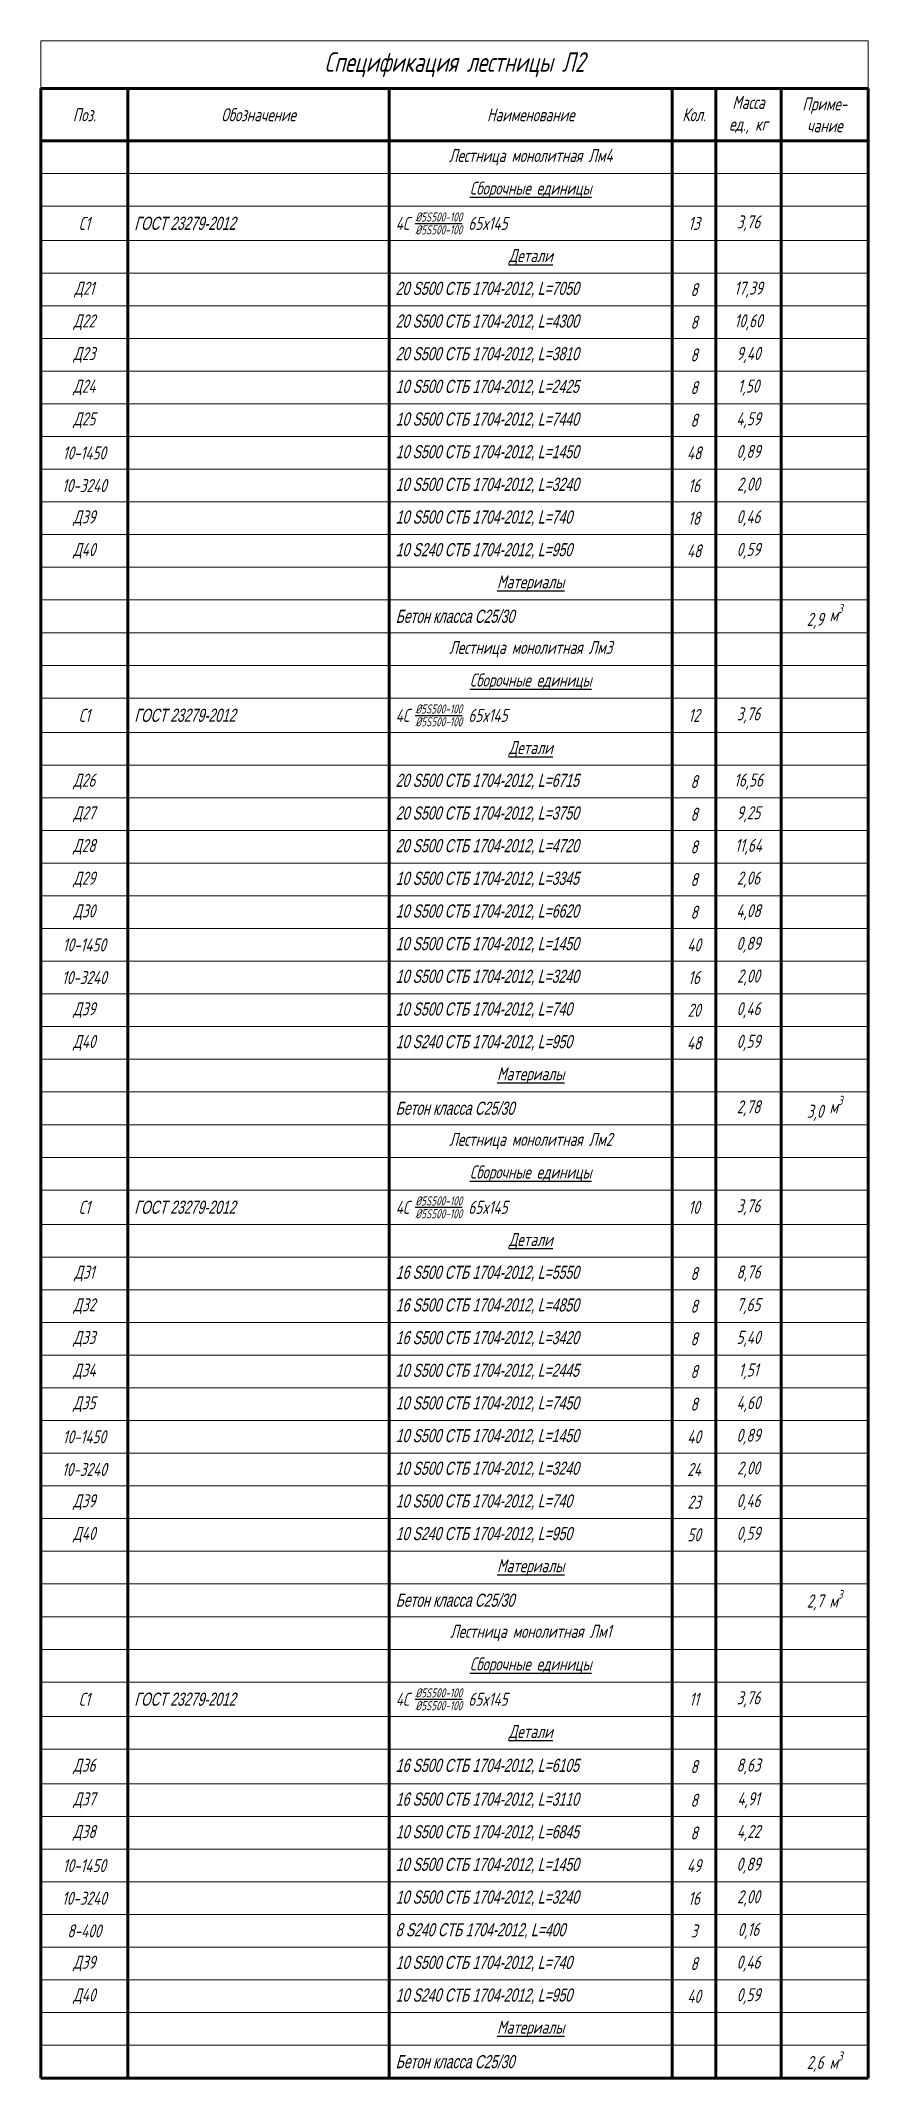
# Model space of a CAD drawing. Header units: millimetres. Extents: x 645 to 249636, y -127504 to 76561.
# Drawn here: x 645 to 835, y 695.5 to 1163.4 of the extents above; entities that cross this region are included whole.
import ezdxf

# ---------------------------------------------------------------- set-up
doc = ezdxf.new("R2010")
doc.units = ezdxf.units.MM
doc.layers.get('Defpoints').update_dxf_attribs({"color": 8})
doc.layers.add('Обозначения', color=82, linetype='Continuous', lineweight=25)
doc.styles.get("Standard").update_dxf_attribs({"font": 'simplex.shx', "width": 0.7, "oblique": 15, "height": 3})

# ---------------------------------------------------------------- blocks, each defined once
blk = doc.blocks.new('*T1204')
at = {"layer": 'Defpoints', "color": 8, "linetype": 'ByBlock', "lineweight": 0, "transparency": 16777216}
for p, q in [((0, 0), (190, 0)), ((0, 0), (0, -11)), ((190, 0), (190, -11))]:
    blk.add_line(p, q, dxfattribs=at)
at = {"layer": 'Обозначения', "color": 0, "linetype": 'Continuous', "lineweight": 60, "transparency": 16777216}
for p, q in [((0, -11), (190, -11)), ((0, -11), (0, -467.89)), ((20, -11), (20, -467.89)), ((80, -11), (80, -467.89)), ((145, -11), (145, -467.89)), ((155, -11), (155, -467.89)), ((170, -11), (170, -467.89)), ((190, -11), (190, -467.89)), ((0, -23), (190, -23)), ((0, -467.89), (190, -467.89))]:
    blk.add_line(p, q, dxfattribs=at)
at = {"layer": 'Обозначения', "color": 0, "linetype": 'Continuous', "lineweight": 15, "transparency": 16777216}
for p, q in [((0, -30.5), (190, -30.5)), ((0, -38), (190, -38)), ((0, -45.9), (190, -45.9)), ((0, -53.4), (190, -53.4)), ((0, -60.9), (190, -60.9)), ((0, -68.4), (190, -68.4)), ((0, -75.9), (190, -75.9)), ((0, -83.4), (190, -83.4)), ((0, -90.9), (190, -90.9)), ((0, -98.4), (190, -98.4)), ((0, -105.9), (190, -105.9)), ((0, -113.4), (190, -113.4)), ((0, -120.9), (190, -120.9)), ((0, -128.4), (190, -128.4)), ((0, -135.97), (190, -135.97)), ((0, -143.47), (190, -143.47)), ((0, -150.97), (190, -150.97)), ((0, -158.87), (190, -158.87)), ((0, -166.37), (190, -166.37)), ((0, -173.87), (190, -173.87)), ((0, -181.37), (190, -181.37)), ((0, -188.87), (190, -188.87)), ((0, -196.37), (190, -196.37)), ((0, -203.87), (190, -203.87)), ((0, -211.37), (190, -211.37)), ((0, -218.87), (190, -218.87)), ((0, -226.37), (190, -226.37)), ((0, -233.87), (190, -233.87)), ((0, -241.37), (190, -241.37)), ((0, -248.94), (190, -248.94)), ((0, -256.44), (190, -256.44)), ((0, -263.94), (190, -263.94)), ((0, -271.84), (190, -271.84)), ((0, -279.34), (190, -279.34)), ((0, -286.84), (190, -286.84)), ((0, -294.34), (190, -294.34)), ((0, -301.84), (190, -301.84)), ((0, -309.34), (190, -309.34)), ((0, -316.84), (190, -316.84)), ((0, -324.34), (190, -324.34)), ((0, -331.84), (190, -331.84)), ((0, -339.34), (190, -339.34)), ((0, -346.84), (190, -346.84)), ((0, -354.34), (190, -354.34)), ((0, -361.91), (190, -361.91)), ((0, -369.41), (190, -369.41)), ((0, -376.91), (190, -376.91)), ((0, -384.81), (190, -384.81)), ((0, -392.31), (190, -392.31)), ((0, -400.31), (190, -400.31)), ((0, -407.81), (190, -407.81)), ((0, -415.31), (190, -415.31)), ((0, -422.81), (190, -422.81)), ((0, -430.31), (190, -430.31)), ((0, -437.81), (190, -437.81)), ((0, -445.31), (190, -445.31)), ((0, -452.81), (190, -452.81)), ((0, -460.31), (190, -460.31))]:
    blk.add_line(p, q, dxfattribs=at)
at = {"layer": 'Обозначения', "color": 0, "transparency": 16777216}
for s, insert, char_height, width, attachment_point in [('Спецификация лестницы Л2', (95, -5.5), 4.5, 187, 5), ('Масса ед., кг', (162.5, -17), 3, 12, 5), ('Приме- чание', (180, -17), 3, 17, 5), ('Поз.', (10, -17), 3, 17, 5), ('Обозначение', (50, -17), 3, 57, 5), ('Наименование', (112.5, -17), 3, 62, 5), ('Кол.', (150, -17), 3, 7, 5), ('Лестница монолитная Лм4', (112.5, -26.75), 3, 62, 5), ('{\\LСборочные единицы}', (112.5, -34.25), 3, 62, 5), ('С1', (10, -41.95), 3, 17, 5), ('{\\fMS Sans Serif|b0|i0|c204|p0;\\C256;\\c0;ГОСТ 23279-2012}', (21.5, -41.95), 3, 57, 4), ('\\A1;4С {\\H0.7x;\\S%%C5S500-100/%%C5S500-100;} 65x145 ', (81.5, -41.95), 3, 62, 4), ('13', (150, -41.95), 3, 7, 5), ('3,76', (162.5, -41.95), 3, 12, 5), ('{\\LДетали}', (112.5, -49.65), 3, 62, 5), ('Д21', (10, -57.15), 3, 17, 5), ('{\\fMS Sans Serif|b0|i0|c204|p0;\\C256;\\c0;20 S500 СТБ 1704-2012, L=7050}', (81.5, -57.15), 3, 62, 4), ('8', (150, -57.15), 3, 7, 5), ('17,39', (162.5, -57.15), 3, 12, 5), ('Д22', (10, -64.65), 3, 17, 5), ('{\\fMS Sans Serif|b0|i0|c204|p0;\\C256;\\c0;20 S500 СТБ 1704-2012, L=4300}', (81.5, -64.65), 3, 62, 4), ('8', (150, -64.65), 3, 7, 5), ('10,60', (162.5, -64.65), 3, 12, 5), ('Д23', (10, -72.15), 3, 17, 5), ('{\\fMS Sans Serif|b0|i0|c204|p0;\\C256;\\c0;20 S500 СТБ 1704-2012, L=3810}', (81.5, -72.15), 3, 62, 4), ('8', (150, -72.15), 3, 7, 5), ('9,40', (162.5, -72.15), 3, 12, 5), ('Д24', (10, -79.65), 3, 17, 5), ('{\\fMS Sans Serif|b0|i0|c204|p0;\\C256;\\c0;10 S500 СТБ 1704-2012, L=2425}', (81.5, -79.65), 3, 62, 4), ('8', (150, -79.65), 3, 7, 5), ('1,50', (162.5, -79.65), 3, 12, 5), ('Д25', (10, -87.15), 3, 17, 5), ('{\\fMS Sans Serif|b0|i0|c204|p0;\\C256;\\c0;10 S500 СТБ 1704-2012, L=7440}', (81.5, -87.15), 3, 62, 4), ('8', (150, -87.15), 3, 7, 5), ('4,59', (162.5, -87.15), 3, 12, 5), ('10-1450', (10, -94.65), 3, 17, 5), ('{\\fMS Sans Serif|b0|i0|c204|p0;\\C256;\\c0;10 S500 СТБ 1704-2012, L=1450}', (81.5, -94.65), 3, 62, 4), ('48', (150, -94.65), 3, 7, 5), ('0,89', (162.5, -94.65), 3, 12, 5), ('10-3240', (10, -102.15), 3, 17, 5), ('{\\fMS Sans Serif|b0|i0|c204|p0;\\C256;\\c0;10 S500 СТБ 1704-2012, L=\\fMS Sans Serif|b0|i0|c0|p0;3240}', (81.5, -102.15), 3, 62, 4), ('16', (150, -102.15), 3, 7, 5), ('2,00', (162.5, -102.15), 3, 12, 5), ('Д39', (10, -109.65), 3, 17, 5), ('{\\fMS Sans Serif|b0|i0|c204|p0;\\C256;\\c0;10 S500 СТБ 1704-2012, L=740}', (81.5, -109.65), 3, 62, 4), ('18', (150, -109.65), 3, 7, 5), ('0,46', (162.5, -109.65), 3, 12, 5), ('Д40', (10, -117.15), 3, 17, 5), ('{\\fMS Sans Serif|b0|i0|c204|p0;\\C256;\\c0;10 S240 СТБ 1704-2012, L=950}', (81.5, -117.15), 3, 62, 4), ('48', (150, -117.15), 3, 7, 5), ('0,59', (162.5, -117.15), 3, 12, 5), ('{\\LМатериалы}', (112.5, -124.65), 3, 62, 5), ('\\A1;{\\fMS Sans Serif|b0|i0|c204|p0;\\C256;\\c0;Бетон класса С25/30 }', (81.5, -132.19), 3, 62, 4), ('2,9 {\\A1;м\\H0.7x;\\S3^ ;}', (180, -132.19), 3, 17, 5), ('Лестница монолитная Лм3', (112.5, -139.72), 3, 62, 5), ('{\\LСборочные единицы}', (112.5, -147.22), 3, 62, 5), ('С1', (10, -154.92), 3, 17, 5), ('{\\fMS Sans Serif|b0|i0|c204|p0;\\C256;\\c0;ГОСТ 23279-2012}', (21.5, -154.92), 3, 57, 4), ('\\A1;4С {\\H0.7x;\\S%%C5S500-100/%%C5S500-100;} 65x145 ', (81.5, -154.92), 3, 62, 4), ('12', (150, -154.92), 3, 7, 5), ('3,76', (162.5, -154.92), 3, 12, 5), ('{\\LДетали}', (112.5, -162.62), 3, 62, 5), ('Д26', (10, -170.12), 3, 17, 5), ('{\\fMS Sans Serif|b0|i0|c204|p0;\\C256;\\c0;20 S500 СТБ 1704-2012, L=6715}', (81.5, -170.12), 3, 62, 4), ('16,56', (162.5, -170.12), 3, 12, 5), ('8', (150, -170.12), 3, 7, 5), ('Д27', (10, -177.62), 3, 17, 5), ('{\\fMS Sans Serif|b0|i0|c204|p0;\\C256;\\c0;20 S500 СТБ 1704-2012, L=3750}', (81.5, -177.62), 3, 62, 4), ('8', (150, -177.62), 3, 7, 5), ('9,25', (162.5, -177.62), 3, 12, 5), ('Д28', (10, -185.12), 3, 17, 5), ('{\\fMS Sans Serif|b0|i0|c204|p0;\\C256;\\c0;20 S500 СТБ 1704-2012, L=4720}', (81.5, -185.12), 3, 62, 4), ('8', (150, -185.12), 3, 7, 5), ('11,64', (162.5, -185.12), 3, 12, 5), ('Д29', (10, -192.62), 3, 17, 5), ('{\\fMS Sans Serif|b0|i0|c204|p0;\\C256;\\c0;10 S500 СТБ 1704-2012, L=3345}', (81.5, -192.62), 3, 62, 4), ('8', (150, -192.62), 3, 7, 5), ('2,06', (162.5, -192.62), 3, 12, 5), ('Д30', (10, -200.12), 3, 17, 5), ('{\\fMS Sans Serif|b0|i0|c204|p0;\\C256;\\c0;10 S500 СТБ 1704-2012, L=6620}', (81.5, -200.12), 3, 62, 4), ('8', (150, -200.12), 3, 7, 5), ('4,08', (162.5, -200.12), 3, 12, 5), ('{\\fMS Sans Serif|b0|i0|c204|p0;\\C256;\\c0;10 S500 СТБ 1704-2012, L=1450}', (81.5, -207.62), 3, 62, 4), ('0,89', (162.5, -207.62), 3, 12, 5), ('10-1450', (10, -207.62), 3, 17, 5), ('40', (150, -207.62), 3, 7, 5), ('10-3240', (10, -215.12), 3, 17, 5), ('{\\fMS Sans Serif|b0|i0|c204|p0;\\C256;\\c0;10 S500 СТБ 1704-2012, L=\\fMS Sans Serif|b0|i0|c0|p0;3240}', (81.5, -215.12), 3, 62, 4), ('16', (150, -215.12), 3, 7, 5), ('2,00', (162.5, -215.12), 3, 12, 5), ('Д39', (10, -222.62), 3, 17, 5), ('{\\fMS Sans Serif|b0|i0|c204|p0;\\C256;\\c0;10 S500 СТБ 1704-2012, L=740}', (81.5, -222.62), 3, 62, 4), ('20', (150, -222.62), 3, 7, 5), ('0,46', (162.5, -222.62), 3, 12, 5), ('Д40', (10, -230.12), 3, 17, 5), ('{\\fMS Sans Serif|b0|i0|c204|p0;\\C256;\\c0;10 S240 СТБ 1704-2012, L=950}', (81.5, -230.12), 3, 62, 4), ('48', (150, -230.12), 3, 7, 5), ('0,59', (162.5, -230.12), 3, 12, 5), ('{\\LМатериалы}', (112.5, -237.62), 3, 62, 5), ('2,78', (162.5, -245.16), 3, 12, 5), ('3,0 {\\A1;м\\H0.7x;\\S3^ ;}', (180, -245.16), 3, 17, 5), ('\\A1;{\\fMS Sans Serif|b0|i0|c204|p0;\\C256;\\c0;Бетон класса С25/30 }', (81.5, -245.16), 3, 62, 4), ('Лестница монолитная Лм2', (112.5, -252.69), 3, 62, 5), ('{\\LСборочные единицы}', (112.5, -260.19), 3, 62, 5), ('С1', (10, -267.89), 3, 17, 5), ('{\\fMS Sans Serif|b0|i0|c204|p0;\\C256;\\c0;ГОСТ 23279-2012}', (21.5, -267.89), 3, 57, 4), ('\\A1;4С {\\H0.7x;\\S%%C5S500-100/%%C5S500-100;} 65x145 ', (81.5, -267.89), 3, 62, 4), ('10', (150, -267.89), 3, 7, 5), ('3,76', (162.5, -267.89), 3, 12, 5), ('{\\LДетали}', (112.5, -275.59), 3, 62, 5), ('Д31', (10, -283.09), 3, 17, 5), ('{\\fMS Sans Serif|b0|i0|c0|p0;\\C256;\\c0;16\\fMS Sans Serif|b0|i0|c204|p0; S500 СТБ 1704-2012, L=5550}', (81.5, -283.09), 3, 62, 4), ('8', (150, -283.09), 3, 7, 5), ('8,76', (162.5, -283.09), 3, 12, 5), ('Д32', (10, -290.59), 3, 17, 5), ('{\\fMS Sans Serif|b0|i0|c0|p0;\\C256;\\c0;16\\fMS Sans Serif|b0|i0|c204|p0; S500 СТБ 1704-2012, L=4850}', (81.5, -290.59), 3, 62, 4), ('8', (150, -290.59), 3, 7, 5), ('7,65', (162.5, -290.59), 3, 12, 5), ('Д33', (10, -298.09), 3, 17, 5), ('{\\fMS Sans Serif|b0|i0|c0|p0;\\C256;\\c0;16\\fMS Sans Serif|b0|i0|c204|p0; S500 СТБ 1704-2012, L=3420}', (81.5, -298.09), 3, 62, 4), ('8', (150, -298.09), 3, 7, 5), ('5,40', (162.5, -298.09), 3, 12, 5), ('Д34', (10, -305.59), 3, 17, 5), ('{\\fMS Sans Serif|b0|i0|c204|p0;\\C256;\\c0;10 S500 СТБ 1704-2012, L=2445}', (81.5, -305.59), 3, 62, 4), ('8', (150, -305.59), 3, 7, 5), ('1,51', (162.5, -305.59), 3, 12, 5), ('Д35', (10, -313.09), 3, 17, 5), ('{\\fMS Sans Serif|b0|i0|c204|p0;\\C256;\\c0;10 S500 СТБ 1704-2012, L=7450}', (81.5, -313.09), 3, 62, 4), ('8', (150, -313.09), 3, 7, 5), ('4,60', (162.5, -313.09), 3, 12, 5), ('10-1450', (10, -320.59), 3, 17, 5), ('{\\fMS Sans Serif|b0|i0|c204|p0;\\C256;\\c0;10 S500 СТБ 1704-2012, L=1450}', (81.5, -320.59), 3, 62, 4), ('40', (150, -320.59), 3, 7, 5), ('0,89', (162.5, -320.59), 3, 12, 5), ('10-3240', (10, -328.09), 3, 17, 5), ('{\\fMS Sans Serif|b0|i0|c204|p0;\\C256;\\c0;10 S500 СТБ 1704-2012, L=\\fMS Sans Serif|b0|i0|c0|p0;3240}', (81.5, -328.09), 3, 62, 4), ('24', (150, -328.09), 3, 7, 5), ('2,00', (162.5, -328.09), 3, 12, 5), ('Д39', (10, -335.59), 3, 17, 5), ('{\\fMS Sans Serif|b0|i0|c204|p0;\\C256;\\c0;10 S500 СТБ 1704-2012, L=740}', (81.5, -335.59), 3, 62, 4), ('23', (150, -335.59), 3, 7, 5), ('0,46', (162.5, -335.59), 3, 12, 5), ('Д40', (10, -343.09), 3, 17, 5), ('{\\fMS Sans Serif|b0|i0|c204|p0;\\C256;\\c0;10 S240 СТБ 1704-2012, L=950}', (81.5, -343.09), 3, 62, 4), ('0,59', (162.5, -343.09), 3, 12, 5), ('50', (150, -343.09), 3, 7, 5), ('{\\LМатериалы}', (112.5, -350.59), 3, 62, 5), ('\\A1;{\\fMS Sans Serif|b0|i0|c204|p0;\\C256;\\c0;Бетон класса С25/30 }', (81.5, -358.13), 3, 62, 4), ('\\A1;2,7 м{\\H0.7x;\\S3^ ;}', (180, -358.13), 3, 17, 5), ('Лестница монолитная Лм1', (112.5, -365.66), 3, 62, 5), ('{\\LСборочные единицы}', (112.5, -373.16), 3, 62, 5), ('\\A1;4С {\\H0.7x;\\S%%C5S500-100/%%C5S500-100;} 65x145  ', (81.5, -380.86), 3, 62, 4), ('С1', (10, -380.86), 3, 17, 5), ('{\\fMS Sans Serif|b0|i0|c204|p0;\\C256;\\c0;ГОСТ 23279-2012}', (21.5, -380.86), 3, 57, 4), ('11', (150, -380.86), 3, 7, 5), ('3,76', (162.5, -380.86), 3, 12, 5), ('{\\LДетали}', (112.5, -388.56), 3, 62, 5), ('Д36', (10, -396.31), 3, 17, 5), ('{\\fMS Sans Serif|b0|i0|c0|p0;\\C256;\\c0;16\\fMS Sans Serif|b0|i0|c204|p0; S500 СТБ 1704-2012, L=6105}', (81.5, -396.31), 3, 62, 4), ('8', (150, -396.31), 3, 7, 5), ('8,63', (162.5, -396.31), 3, 12, 5), ('Д37', (10, -404.06), 3, 17, 5), ('{\\fMS Sans Serif|b0|i0|c0|p0;\\C256;\\c0;16\\fMS Sans Serif|b0|i0|c204|p0; S500 СТБ 1704-2012, L=3110}', (81.5, -404.06), 3, 62, 4), ('4,91', (162.5, -404.06), 3, 12, 5), ('8', (150, -404.06), 3, 7, 5), ('Д38', (10, -411.56), 3, 17, 5), ('{\\fMS Sans Serif|b0|i0|c204|p0;\\C256;\\c0;10 S500 СТБ 1704-2012, L=6845}', (81.5, -411.56), 3, 62, 4), ('8', (150, -411.56), 3, 7, 5), ('4,22', (162.5, -411.56), 3, 12, 5), ('10-1450', (10, -419.06), 3, 17, 5), ('{\\fMS Sans Serif|b0|i0|c204|p0;\\C256;\\c0;10 S500 СТБ 1704-2012, L=1450}', (81.5, -419.06), 3, 62, 4), ('49', (150, -419.06), 3, 7, 5), ('0,89', (162.5, -419.06), 3, 12, 5), ('10-3240', (10, -426.56), 3, 17, 5), ('{\\fMS Sans Serif|b0|i0|c204|p0;\\C256;\\c0;10 S500 СТБ 1704-2012, L=\\fMS Sans Serif|b0|i0|c0|p0;3240}', (81.5, -426.56), 3, 62, 4), ('16', (150, -426.56), 3, 7, 5), ('2,00', (162.5, -426.56), 3, 12, 5), ('8-400', (10, -434.06), 3, 17, 5), ('{\\fMS Sans Serif|b0|i0|c204|p0;\\C256;\\c0;8 S240 СТБ 1704-2012, L=400}', (81.5, -434.06), 3, 62, 4), ('3', (150, -434.06), 3, 7, 5), ('0,16', (162.5, -434.06), 3, 12, 5), ('Д39', (10, -441.56), 3, 17, 5), ('{\\fMS Sans Serif|b0|i0|c204|p0;\\C256;\\c0;10 S500 СТБ 1704-2012, L=740}', (81.5, -441.56), 3, 62, 4), ('0,46', (162.5, -441.56), 3, 12, 5), ('8', (150, -441.56), 3, 7, 5), ('Д40', (10, -449.06), 3, 17, 5), ('{\\fMS Sans Serif|b0|i0|c204|p0;\\C256;\\c0;10 S240 СТБ 1704-2012, L=950}', (81.5, -449.06), 3, 62, 4), ('40', (150, -449.06), 3, 7, 5), ('0,59', (162.5, -449.06), 3, 12, 5), ('{\\LМатериалы}', (112.5, -456.56), 3, 62, 5), ('\\A1;{\\fMS Sans Serif|b0|i0|c204|p0;\\C256;\\c0;Бетон класса С25/30 }', (81.5, -464.1), 3, 62, 4), ('\\A1;2,6 м{\\H0.7x;\\S3^ ;}', (180, -464.1), 3, 17, 5)]:
    blk.add_mtext(s, dxfattribs=dict(at, insert=insert, char_height=char_height, width=width, attachment_point=attachment_point))

msp = doc.modelspace()

# ---------------------------------------------------------------- block references
msp.add_blockref('*T1204', (645, 1163.35))

doc.saveas('drawing.dxf')
